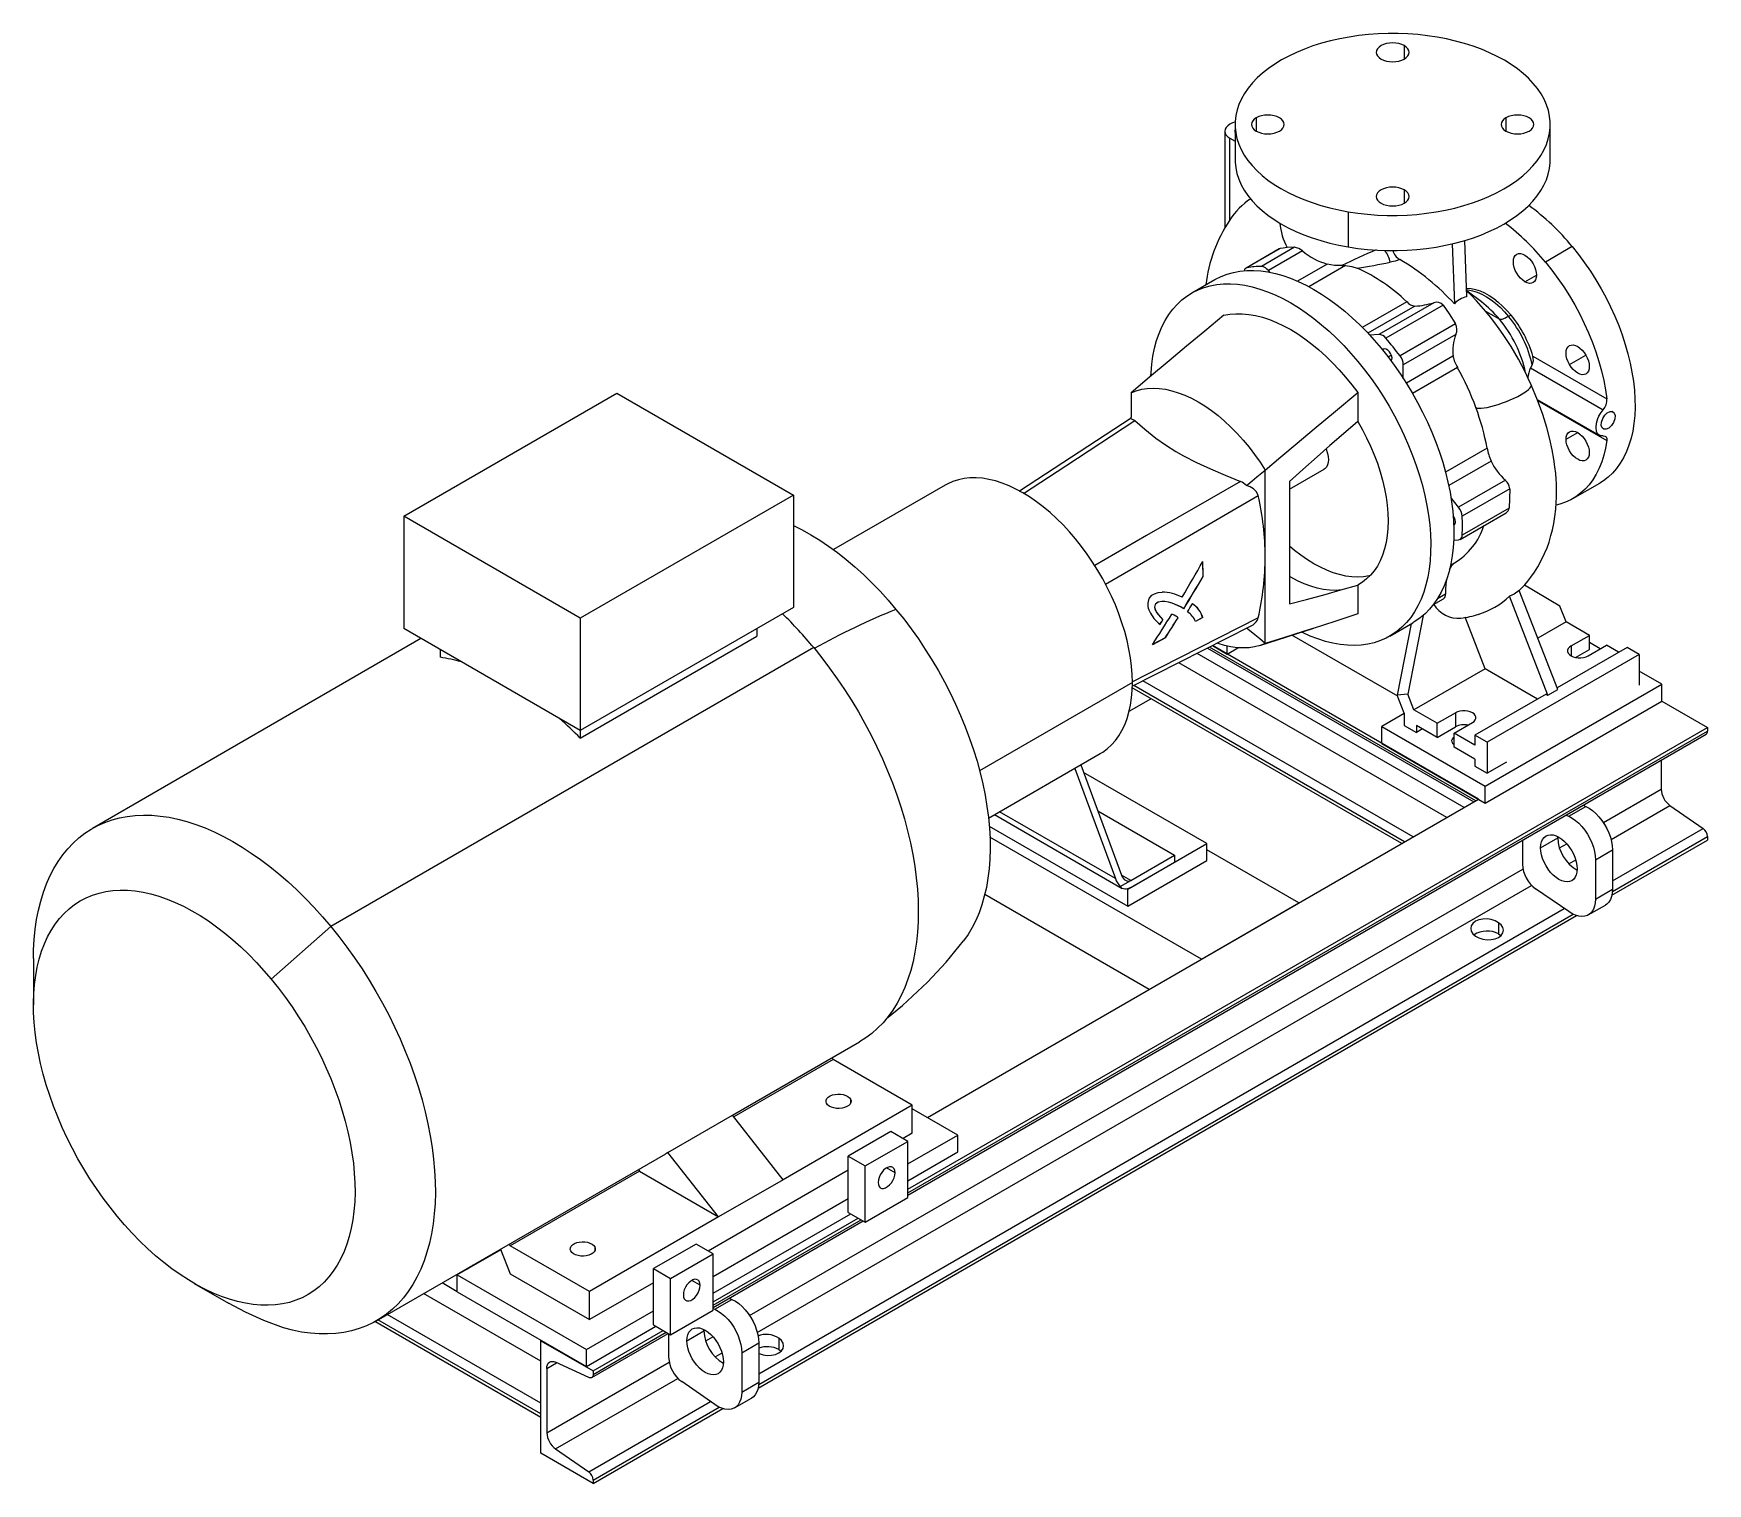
# Paper-space layout 'Isometric View' of a CAD drawing. Header units: millimetres. Extents: x -694 to 278, y -543 to 299.
import ezdxf

# ---------------------------------------------------------------- set-up
doc = ezdxf.new("R2010")
doc.units = ezdxf.units.MM

psp = doc.layouts.new('Isometric View')

# ---------------------------------------------------------------- linework, layer by layer
at = {"color": 7, "linetype": 'Continuous', "lineweight": 25}
for p, q in [((102.31, 291.72), (102.31, 283.97)), ((4.09, 245.99), (4.09, 225.58)), ((16.37, 249.87), (16.37, 242.11)), ((161.37, 249.87), (161.37, 242.11)), ((187.09, 225.58), (187.09, 245.99)), ((-1.88, 242.05), (-1.88, 185.85)), ((1.05, 237.97), (4.09, 236.21)), ((1.05, 190.52), (1.05, 237.97)), ((102.31, 208.01), (102.31, 200.26)), ((69.83, 195.3), (69.83, 174.89)), ((1.28, 190.84), (0.93, 190.31)), ((130.1, 176.66), (131.42, 141.81)), ((137.26, 178.55), (138.5, 145.89)), ((199.86, 175.07), (184.31, 166.09)), ((29.72, 173.74), (10.47, 162.63)), ((30.36, 173.97), (11.13, 162.87)), ((38.6, 174.69), (19.4, 163.61)), ((43.15, 172.54), (23.42, 161.15)), ((30.36, 173.97), (29.74, 173.7)), ((38.6, 174.69), (34.35, 174.48)), ((-7.65, 155.87), (-21.09, 148.11)), ((24.19, 160.19), (23.42, 161.15)), ((57.6, 164.94), (40.38, 155)), ((68.28, 164.08), (46.97, 151.77)), ((172.39, 154.62), (179.11, 158.5)), ((147.09, 143), (138.8, 149.18)), ((103.74, 143.11), (77.91, 128.2)), ((108.56, 140.49), (81.27, 124.73)), ((119.45, 142.5), (87.58, 124.11)), ((124.94, 141.17), (91.6, 121.92)), ((157.59, 132.89), (149.65, 137.37)), ((132.13, 130.27), (99.87, 111.64)), ((164.31, 135.36), (162.89, 134.54)), ((87.58, 124.11), (82.3, 123.63)), ((132.28, 124.06), (101.77, 106.45)), ((94.87, 111.99), (93.02, 110.92)), ((130.62, 111.43), (103.53, 95.8)), ((177.01, 111.47), (219.96, 86.68)), ((198.26, 106.61), (207.76, 112.09)), ((101.77, 98.55), (101.77, 106.45)), ((133.33, 104.8), (107.2, 89.72)), ((176.65, 106.39), (175.7, 104.63)), ((175.7, 104.63), (217.79, 80.33)), ((-478.58, 18.61), (-354.84, 90.05)), ((-354.84, 90.05), (-252.3, 30.86)), ((-56.22, 90.26), (-56.22, 76.16)), ((75.3, 90.31), (75.3, 73.5)), ((179.49, 86.38), (215.57, 65.55)), ((179.78, 85.65), (219.96, 62.45)), ((224.29, 78.44), (222.8, 79.3)), ((-56.25, 75.44), (-121.05, 33.18)), ((-56.22, 75.04), (-56.22, 76.16)), ((196.29, 63.23), (203.01, 67.11)), ((150.49, 58.1), (126.29, 44.13)), ((152.72, 50.6), (128.14, 36.41)), ((21.56, -4.96), (21.56, 45.36)), ((35.7, 34.25), (55.84, 45.88)), ((161.01, 39.44), (133.85, 23.76)), ((-252.3, 30.86), (-376.05, -40.58)), ((-252.3, 30.86), (-252.3, -34.46)), ((-164.15, 36.65), (-229.05, -0.81)), ((10.72, 36.39), (11.52, 37.06)), ((35.7, 38.73), (35.7, -32.32)), ((133.85, 23.76), (129.5, 29.19)), ((163.57, 34.53), (135.97, 18.59)), ((200.24, 28.78), (215.8, 37.76)), ((134.73, 5.11), (161.47, 20.55)), ((163.15, 23.26), (135.97, 7.57)), ((-478.58, 18.61), (-478.58, -46.71)), ((-376.05, -40.58), (-478.58, 18.61)), ((131.05, 4.59), (133.85, 4.84)), ((21.56, -55.28), (21.56, -4.96)), ((129.23, -9.9), (131.52, -8.58)), ((-14.35, -16.33), (-14.42, -16.29)), ((75.3, -21.37), (75.3, -38.18)), ((126.25, -26.68), (121.57, -29.38)), ((185.77, -85.33), (163.44, -27.76)), ((191.43, -82.06), (169.09, -24.49)), ((192.74, -33.7), (172.08, -21.43)), ((-252.3, -34.46), (-376.05, -105.9)), ((-42.25, -32.73), (-42.33, -32.69)), ((-27.42, -34.07), (-27.49, -34.03)), ((119.22, -32.76), (125.13, -29.35)), ((196.28, -42.81), (192.74, -33.7)), ((-376.05, -105.9), (-478.58, -46.71)), ((-376.05, -40.58), (-376.05, -105.9)), ((-273.52, -46.71), (-273.52, -51.07)), ((-55.56, -80.14), (13.07, -45.35)), ((-37.86, -41.67), (-37.93, -41.63)), ((-28.94, -40.41), (-29.01, -40.37)), ((-14.73, -40.27), (-18.93, -42.53)), ((-14.66, -40.31), (-18.86, -42.57)), ((-14.66, -40.31), (-14.73, -40.27)), ((10.89, -46.46), (11.52, -46.98)), ((18.49, -56.46), (49.92, -46.42)), ((93.9, -51.08), (107.34, -43.32)), ((106.29, -43.93), (98.23, -85.27)), ((113.24, -39.13), (104.35, -84.73)), ((149.25, -69.96), (137.64, -40.04)), ((196.28, -42.81), (179.88, -52.28)), ((209.79, -50.62), (196.28, -42.81)), ((-468.56, -52.49), (-659.36, -162.64)), ((-240.56, -57.73), (-520.93, -219.59)), ((-376.05, -110.26), (-273.52, -51.07)), ((-36.35, -51.98), (-43.9, -56.05)), ((-36.42, -51.94), (-43.82, -55.93)), ((-36.35, -51.98), (-36.42, -51.94)), ((-11.97, -58.04), (142.69, -147.32)), ((143.79, -146.69), (-10.8, -57.45)), ((145.45, -145.73), (-9.03, -56.56)), ((-9.03, -56.56), (-0.57, -61.44)), ((-0.57, -61.44), (-0.57, -56.79)), ((-0.57, -61.44), (5.75, -57.79)), ((98.5, -85.97), (37.08, -50.52)), ((231.71, -57.55), (191.03, -81.04)), ((199.18, -56.74), (209.79, -50.62)), ((199.18, -56.74), (199.18, -62.45)), ((209.08, -62.45), (219.69, -56.33)), ((209.79, -58.78), (209.79, -50.62)), ((216.16, -58.37), (209.79, -54.7)), ((226.76, -60.41), (219.69, -56.33)), ((238.78, -61.64), (231.71, -57.55)), ((-457.36, -58.96), (-457.36, -63.32)), ((127.08, -156.34), (-28.59, -66.47)), ((137.13, -150.53), (-17.89, -61.04)), ((238.78, -61.64), (150.39, -112.66)), ((201.78, -63.4), (209.79, -58.78)), ((238.78, -61.64), (238.78, -79.6)), ((107.58, -167.59), (-49.36, -77)), ((149.25, -69.96), (107.89, -93.84)), ((179.74, -87.56), (149.25, -69.96)), ((251.86, -78.98), (238.78, -71.43)), ((-55.52, -78.03), (-144.2, -129.23)), ((-57.39, -94.66), (-44.76, -87.37)), ((100.89, -171.45), (-55.57, -81.13)), ((102.55, -170.5), (-54.71, -79.71)), ((104.35, -84.73), (98.23, -85.27)), ((102.31, -95.8), (98.23, -85.27)), ((107.89, -93.84), (104.35, -84.73)), ((184.69, -84.7), (143.32, -108.58)), ((149.33, -138.18), (251.86, -78.98)), ((184.69, -84.7), (185.77, -85.33)), ((185.77, -85.33), (191.43, -82.06)), ((251.86, -88.78), (251.86, -78.98)), ((102.31, -95.93), (89.23, -103.48)), ((102.31, -95.8), (102.31, -102.87)), ((121.4, -101.64), (107.89, -93.84)), ((121.4, -101.64), (132.01, -95.52)), ((132.01, -95.52), (132.01, -103.68)), ((149.33, -147.98), (251.86, -88.78)), ((251.86, -88.78), (278.38, -104.09)), ((-376.05, -105.9), (-376.05, -110.26)), ((-185.83, -372.09), (278.38, -104.09)), ((-185.83, -374.12), (278.38, -106.12)), ((89.23, -113.28), (89.23, -103.48)), ((89.23, -103.48), (149.33, -138.18)), ((102.31, -102.87), (109.38, -106.95)), ((109.38, -102.87), (109.38, -106.95)), ((121.4, -109.81), (109.38, -102.87)), ((112.92, -104.91), (109.38, -106.95)), ((121.4, -109.81), (121.4, -101.64)), ((121.4, -109.81), (132.01, -103.68)), ((131.3, -107.36), (141.91, -101.23)), ((278.38, -104.09), (278.38, -106.12)), ((-185.83, -375.47), (277.55, -107.95)), ((89.23, -113.28), (149.33, -147.98)), ((131.3, -115.52), (131.3, -107.36)), ((143.32, -114.3), (131.3, -107.36)), ((143.32, -122.46), (131.3, -115.52)), ((143.32, -108.58), (143.32, -114.3)), ((150.39, -112.66), (143.32, -108.58)), ((150.39, -112.66), (150.39, -130.63)), ((-139.05, -156.69), (-74.16, -119.23)), ((-85.44, -125.75), (-61.88, -189.73)), ((143.32, -122.46), (143.32, -126.54)), ((161.59, -124.16), (150.39, -130.63)), ((251.51, -122.98), (251.51, -139.91)), ((-88.98, -127.79), (-65.42, -191.77)), ((-12.24, -171.45), (-83.83, -130.13)), ((143.32, -126.54), (150.39, -130.63)), ((-174.52, -330.46), (145.45, -145.73)), ((149.33, -147.98), (149.33, -138.18)), ((217.92, -159.3), (251.51, -139.91)), ((-135.55, -154.67), (-61.44, -197.45)), ((-65.42, -191.77), (-132.62, -152.98)), ((-75.62, -152.41), (-30.98, -178.18)), ((196.23, -154.9), (197.78, -155.61)), ((197.78, -155.61), (207.68, -149.9)), ((206.13, -149.18), (207.68, -149.9)), ((222.39, -169.1), (256.61, -149.35)), ((256.61, -149.35), (275.84, -162.67)), ((-138.6, -161.37), (-58.2, -207.79)), ((223.23, -193.04), (275.84, -162.67)), ((-15.42, -238.6), (-138.22, -167.72)), ((-58.2, -197.99), (-12.24, -171.45)), ((-12.24, -181.25), (-12.24, -171.45)), ((170.9, -169.52), (170.9, -183.49)), ((181.51, -173.9), (191.41, -168.19)), ((191.41, -168.19), (191.43, -167.41)), ((192.43, -174.02), (196.66, -171.58)), ((222.86, -201.47), (278.38, -169.41)), ((223.18, -199.26), (278.38, -167.39)), ((278.38, -167.39), (278.38, -169.41)), ((-58.2, -207.79), (-12.24, -181.25)), ((-56.44, -192.88), (-30.98, -178.18)), ((-56.44, -196.96), (-30.98, -182.26)), ((-30.98, -178.18), (-30.98, -182.26)), ((41.15, -205.95), (-12.24, -175.13)), ((197.91, -183.23), (201.9, -180.93)), ((213.33, -180.84), (223.23, -175.12)), ((213.33, -180.84), (213.33, -203.7)), ((223.23, -175.12), (223.23, -197.99)), ((-277.76, -445.47), (171.21, -186.27)), ((-62.56, -196.41), (-56.44, -192.88)), ((-56.44, -192.88), (-61.88, -189.73)), ((-273.29, -455.27), (176.29, -195.72)), ((-45.83, -256.16), (-141.24, -201.09)), ((-58.52, -197.8), (-58.2, -197.99)), ((-58.2, -207.79), (-58.2, -197.99)), ((197.78, -210.98), (178.54, -197.65)), ((213.33, -203.7), (223.23, -197.99)), ((-272.81, -487.64), (202.38, -213.29)), ((-272.49, -485.43), (200.31, -212.46)), ((-272.45, -479.21), (195.23, -209.21)), ((-15.42, -238.6), (41.15, -205.95)), ((209.19, -212.86), (219.09, -207.14)), ((-520.93, -219.59), (-555.45, -250.25)), ((157.11, -217.38), (157.12, -223.91)), ((-693.53, -238.18), (-693.53, -265.13)), ((-287.72, -329.14), (-214, -286.58)), ((-229.31, -296.77), (-286.99, -330.07)), ((-229.31, -296.77), (-229.74, -295.67)), ((-183.35, -323.31), (-229.31, -296.77)), ((-219.17, -319.88), (-219.17, -322.24)), ((-325.21, -350.76), (-287.73, -329.12)), ((-258.3, -366.58), (-287.73, -329.12)), ((-183.35, -323.31), (-258.3, -366.58)), ((-183.35, -339.64), (-183.35, -323.31)), ((-156.84, -340.66), (-183.35, -325.36)), ((-195.73, -338.62), (-220.48, -352.91)), ((-185.83, -344.33), (-195.73, -338.62)), ((-183.35, -339.64), (-188.66, -342.7)), ((-210.58, -358.62), (-185.83, -344.33)), ((-185.83, -357.4), (-156.84, -340.66)), ((-185.83, -376.99), (-185.83, -344.33)), ((-156.84, -350.46), (-156.84, -340.66)), ((-494.36, -448.44), (-326.43, -351.48)), ((-325.21, -350.76), (-326.43, -351.48)), ((-295.78, -388.21), (-325.21, -350.76)), ((-220.48, -352.91), (-210.58, -358.62)), ((-220.48, -385.57), (-220.48, -352.91)), ((-210.58, -391.28), (-210.58, -358.62)), ((-185.83, -367.2), (-156.84, -350.46)), ((-341.74, -361.68), (-416.7, -404.95)), ((-342.17, -360.57), (-341.74, -361.68)), ((-341.74, -361.68), (-295.78, -388.21)), ((-220.48, -361.07), (-301.8, -408.02)), ((-258.3, -366.58), (-295.78, -388.21)), ((-193.31, -362.53), (-198.21, -359.71)), ((-298.97, -422.72), (-220.48, -377.4)), ((-210.58, -391.28), (-185.83, -376.99)), ((-295.78, -388.21), (-370.73, -431.48)), ((-298.97, -432.51), (-219.06, -386.38)), ((-220.48, -385.57), (-210.58, -391.28)), ((-298.97, -437.41), (-214.82, -388.83)), ((-298.97, -439.44), (-213.07, -389.84)), ((-298.97, -440.79), (-211.9, -390.52)), ((-422.13, -407.28), (-447.46, -421.9)), ((-422.3, -406.83), (-416.7, -421.28)), ((-416.7, -404.95), (-417.13, -403.84)), ((-370.73, -431.48), (-416.7, -404.95)), ((-367.67, -405.61), (-367.67, -407.97)), ((-308.87, -403.93), (-333.62, -418.22)), ((-298.97, -409.65), (-308.87, -403.93)), ((-440.02, -417.61), (-440.49, -417.34)), ((-438.27, -416.6), (-438.74, -416.32)), ((-323.72, -423.94), (-298.97, -409.65)), ((-298.97, -442.31), (-298.97, -409.65)), ((-600.2, -426.79), (-580.4, -438.22)), ((-447.46, -431.59), (-456.32, -426.48)), ((-447.46, -421.9), (-372.51, -465.17)), ((-447.46, -431.7), (-447.46, -421.9)), ((-441.67, -418.01), (-441.19, -418.29)), ((-416.7, -421.28), (-370.73, -447.81)), ((-333.62, -426.39), (-370.73, -447.81)), ((-333.62, -418.22), (-323.72, -423.94)), ((-333.61, -450.88), (-333.62, -418.22)), ((-323.71, -456.6), (-323.72, -423.94)), ((-306.45, -427.85), (-311.34, -425.03)), ((-399.02, -471.94), (-467.05, -432.67)), ((-447.46, -431.7), (-372.5, -474.97)), ((-370.73, -447.81), (-370.73, -431.48)), ((-297.9, -441.78), (-288, -436.07)), ((-289.55, -435.35), (-288, -436.07)), ((-399.02, -496.36), (-488.2, -444.88)), ((-372.51, -465.17), (-333.61, -442.72)), ((-323.71, -456.6), (-298.97, -442.31)), ((-298.97, -441.29), (-297.9, -441.78)), ((-399.02, -504.57), (-495.33, -448.98)), ((-399.02, -502.55), (-493.56, -447.97)), ((-372.5, -474.97), (-332.2, -451.7)), ((-369.44, -481.48), (-325.03, -455.84)), ((-368.62, -477.62), (-327.96, -454.15)), ((-368.62, -479.65), (-326.2, -455.16)), ((-333.61, -450.88), (-323.71, -456.6)), ((-324.77, -455.99), (-324.77, -469.66)), ((-314.17, -460.07), (-304.27, -454.36)), ((-304.27, -454.36), (-304.25, -453.58)), ((-399.02, -460.07), (-398.67, -459.87)), ((-399.02, -525.39), (-399.02, -460.07)), ((-399.02, -460.07), (-368.62, -477.62)), ((-372.5, -474.97), (-372.51, -465.17)), ((-303.25, -460.19), (-299.02, -457.75)), ((-282.35, -467.01), (-272.45, -461.29)), ((-272.45, -461.29), (-272.45, -484.16)), ((-260.78, -458.65), (-260.78, -465.18)), ((-395.49, -476.11), (-389.8, -472.82)), ((-395.49, -476.11), (-395.48, -513.44)), ((-395.48, -513.44), (-324.47, -472.44)), ((-371.16, -481.43), (-390.39, -472.55)), ((-297.77, -469.4), (-293.78, -467.1)), ((-282.35, -467.01), (-282.35, -489.87)), ((-390.39, -522.88), (-319.39, -481.89)), ((-368.62, -477.62), (-368.62, -479.65)), ((-297.9, -497.15), (-317.13, -483.82)), ((-282.35, -489.87), (-272.45, -484.16)), ((-371.16, -536.2), (-300.45, -495.38)), ((-286.49, -499.03), (-276.59, -493.31)), ((-368.61, -540.92), (-295.37, -498.63)), ((-368.61, -542.95), (-293.29, -499.46)), ((-390.39, -522.88), (-371.16, -536.2)), ((-368.61, -542.95), (-399.02, -525.39)), ((-368.61, -540.92), (-368.61, -542.95))]:
    psp.add_line(p, q, dxfattribs=at)
at = {"color": 7, "linetype": 'Continuous', "lineweight": 25, "flags": 128}
for points in [[(121.35, 296.68), (115.79, 297.51), (110.15, 298.14), (104.45, 298.56), (98.71, 298.78), (92.96, 298.79), (87.22, 298.59), (81.52, 298.18), (75.87, 297.57), (70.3, 296.75), (64.83, 295.74), (59.48, 294.52), (54.27, 293.12), (49.22, 291.53), (44.36, 289.76), (39.7, 287.81), (35.26, 285.7), (31.06, 283.44), (27.12, 281.03), (23.44, 278.48), (20.05, 275.8), (16.96, 273), (14.18, 270.1), (11.71, 267.1), (9.58, 264.01), (7.79, 260.86), (6.35, 257.65), (5.26, 254.39), (4.52, 251.1), (4.15, 247.79), (4.13, 244.47), (4.48, 241.16), (5.18, 237.87), (6.24, 234.6), (7.66, 231.39), (9.42, 228.23), (11.52, 225.14), (13.96, 222.13), (16.71, 219.22), (19.78, 216.42), (23.14, 213.73), (26.8, 211.16), (30.72, 208.74), (34.9, 206.46), (39.32, 204.34), (43.96, 202.38), (48.81, 200.6), (53.84, 198.99), (59.03, 197.57), (64.37, 196.34), (69.83, 195.3)], [(69.83, 195.3), (75.4, 194.47), (81.04, 193.84), (86.74, 193.42), (92.48, 193.2), (98.22, 193.19), (103.96, 193.39), (109.67, 193.8), (115.32, 194.41), (120.89, 195.23), (126.36, 196.24), (131.71, 197.46), (136.92, 198.86), (141.96, 200.45), (146.82, 202.22), (151.48, 204.17), (155.92, 206.28), (160.12, 208.54), (164.07, 210.95), (167.74, 213.5), (171.13, 216.18), (174.23, 218.98), (177.01, 221.88), (179.47, 224.88), (181.6, 227.97), (183.39, 231.12), (184.84, 234.33), (185.93, 237.59), (186.66, 240.88), (187.04, 244.19), (187.05, 247.51), (186.71, 250.82), (186, 254.11), (184.94, 257.38), (183.53, 260.59), (181.77, 263.75), (179.66, 266.84), (177.23, 269.85), (174.47, 272.76), (171.41, 275.56), (168.04, 278.25), (164.39, 280.82), (160.46, 283.24), (156.28, 285.52), (151.87, 287.64), (147.22, 289.6), (142.38, 291.38), (137.35, 292.99), (132.15, 294.41), (126.82, 295.64), (121.35, 296.68)], [(102.31, 291.72), (100.87, 292.4), (99.23, 292.91), (97.45, 293.22), (95.59, 293.33), (93.74, 293.22), (91.96, 292.91), (90.31, 292.4), (88.87, 291.72), (87.69, 290.89), (86.82, 289.94), (86.27, 288.91), (86.09, 287.84), (86.27, 286.77), (86.82, 285.74), (87.69, 284.8), (88.87, 283.97)], [(88.87, 283.97), (90.31, 283.28), (91.96, 282.78), (93.74, 282.46), (95.59, 282.36), (97.45, 282.46), (99.23, 282.78), (100.87, 283.28), (102.31, 283.97), (103.49, 284.8), (104.37, 285.74), (104.91, 286.77), (105.09, 287.84), (104.91, 288.91), (104.37, 289.94), (103.49, 290.89), (102.31, 291.72)], [(4.12, 247.34), (2.57, 246.85), (1.05, 246.13), (-0.19, 245.26), (-1.12, 244.26), (-1.68, 243.17), (-1.88, 242.05), (-1.68, 240.92), (-1.12, 239.84), (-0.19, 238.84), (1.05, 237.97)], [(16.37, 249.87), (15.19, 249.04), (14.32, 248.09), (13.77, 247.06), (13.59, 245.99), (13.77, 244.92), (14.32, 243.89), (15.19, 242.94), (16.37, 242.11), (17.81, 241.43), (19.46, 240.92), (21.24, 240.61), (23.09, 240.51), (24.95, 240.61), (26.73, 240.92), (28.37, 241.43), (29.81, 242.11)], [(29.81, 242.11), (30.99, 242.94), (31.87, 243.89), (32.41, 244.92), (32.59, 245.99), (32.41, 247.06), (31.87, 248.09), (30.99, 249.04), (29.81, 249.87), (28.37, 250.55), (26.73, 251.06), (24.95, 251.37), (23.09, 251.47), (21.24, 251.37), (19.46, 251.06), (17.81, 250.55), (16.37, 249.87)], [(161.37, 249.87), (160.19, 249.04), (159.32, 248.09), (158.77, 247.06), (158.59, 245.99), (158.77, 244.92), (159.32, 243.89), (160.19, 242.94), (161.37, 242.11), (162.81, 241.43), (164.46, 240.92), (166.24, 240.61), (168.09, 240.51), (169.95, 240.61), (171.73, 240.92), (173.37, 241.43), (174.81, 242.11)], [(174.81, 242.11), (175.99, 242.94), (176.87, 243.89), (177.41, 244.92), (177.59, 245.99), (177.41, 247.06), (176.87, 248.09), (175.99, 249.04), (174.81, 249.87), (173.37, 250.55), (171.73, 251.06), (169.95, 251.37), (168.09, 251.47), (166.24, 251.37), (164.46, 251.06), (162.81, 250.55), (161.37, 249.87)], [(4.09, 225.58), (4.13, 224.06), (4.48, 220.75), (5.18, 217.45), (6.24, 214.19), (7.66, 210.97), (9.42, 207.82), (11.52, 204.73), (13.96, 201.72), (16.71, 198.81), (19.78, 196), (23.14, 193.31), (26.8, 190.75), (30.72, 188.33), (34.9, 186.05), (39.32, 183.93), (43.96, 181.97), (48.81, 180.18), (53.84, 178.58), (59.03, 177.15), (64.37, 175.93), (69.83, 174.89)], [(69.83, 174.89), (75.4, 174.06), (81.04, 173.43), (86.74, 173), (92.48, 172.79), (98.22, 172.78), (103.96, 172.98), (109.67, 173.38), (115.32, 174), (120.89, 174.81), (126.36, 175.83), (131.71, 177.04), (136.92, 178.45), (141.96, 180.04), (146.82, 181.81), (151.48, 183.75), (155.92, 185.86), (160.12, 188.13), (164.07, 190.54), (167.74, 193.09), (171.13, 195.77), (174.23, 198.57), (177.01, 201.47), (179.47, 204.47), (181.6, 207.55), (183.39, 210.7), (184.84, 213.92), (185.93, 217.17), (186.66, 220.47), (187.04, 223.78), (187.09, 225.58)], [(102.31, 208.01), (100.87, 208.7), (99.23, 209.2), (97.45, 209.52), (95.59, 209.62), (93.74, 209.52), (91.96, 209.2), (90.31, 208.7), (88.87, 208.01), (87.69, 207.18), (86.82, 206.24), (86.27, 205.21), (86.09, 204.14), (86.27, 203.07), (86.82, 202.04), (87.69, 201.09), (88.87, 200.26)], [(88.87, 200.26), (90.31, 199.58), (91.96, 199.07), (93.74, 198.76), (95.59, 198.65), (97.45, 198.76), (99.23, 199.07), (100.87, 199.58), (102.31, 200.26), (103.49, 201.09), (104.37, 202.04), (104.91, 203.07), (105.09, 204.14), (104.91, 205.21), (104.37, 206.24), (103.49, 207.18), (102.31, 208.01)], [(199.86, 175.07), (203.51, 170.49), (207.02, 165.75), (210.39, 160.85), (213.59, 155.81), (216.62, 150.65), (219.47, 145.4), (222.12, 140.06), (224.57, 134.67), (226.81, 129.24), (228.82, 123.78), (230.61, 118.32), (232.16, 112.88), (233.48, 107.48), (234.54, 102.14), (235.36, 96.88), (235.93, 91.71), (236.24, 86.66), (236.3, 81.75), (236.1, 76.98), (235.65, 72.39), (234.94, 67.98), (233.98, 63.78), (232.78, 59.79), (231.33, 56.04), (229.65, 52.53), (227.74, 49.28), (225.6, 46.3), (223.24, 43.61), (220.68, 41.2), (217.92, 39.1), (215.8, 37.76)], [(34.35, 174.48), (32.1, 174.24), (30.36, 173.97)], [(99.78, 167.54), (96.96, 166.7), (94.08, 165.98)], [(172.39, 154.62), (171.08, 155.52), (169.82, 156.69), (168.66, 158.08), (167.64, 159.63), (166.81, 161.29), (166.19, 162.99), (165.81, 164.67), (165.68, 166.25), (165.81, 167.69), (166.19, 168.93), (166.81, 169.91), (167.64, 170.6), (168.66, 170.98), (169.82, 171.03), (171.08, 170.74), (172.39, 170.13)], [(172.39, 170.13), (173.71, 169.23), (174.97, 168.06), (176.13, 166.67), (177.14, 165.12), (177.98, 163.46), (178.6, 161.76), (178.98, 160.09), (179.11, 158.5), (178.98, 157.06), (178.6, 155.82), (177.98, 154.84), (177.14, 154.15), (176.13, 153.77), (174.97, 153.72), (173.71, 154.01), (172.39, 154.62)], [(184.31, 166.09), (188.01, 161.44), (191.58, 156.62), (194.99, 151.63), (198.23, 146.51), (201.29, 141.27), (204.17, 135.92), (206.84, 130.5), (209.31, 125.01), (211.55, 119.49), (213.56, 113.94), (215.34, 108.4), (216.87, 102.89), (218.16, 97.41), (219.19, 92), (219.96, 86.68)], [(-7.65, 155.87), (-7.26, 156.09), (-3.95, 157.74), (-0.48, 159.08), (3.15, 160.1), (6.92, 160.81), (10.83, 161.18), (14.85, 161.23), (18.99, 160.96), (23.21, 160.37), (27.53, 159.45), (31.91, 158.22), (36.34, 156.66), (40.82, 154.8), (45.32, 152.64), (49.84, 150.17)], [(66.16, 164.09), (61.76, 164.18), (57.6, 164.94)], [(66.16, 164.09), (67.22, 164.11), (68.28, 164.08)], [(68.28, 164.08), (71.9, 163.61), (75.05, 162.6)], [(-44.81, 100.02), (-44.71, 101.87), (-44.27, 106.81), (-43.59, 111.57), (-42.65, 116.14), (-41.47, 120.5), (-40.05, 124.63), (-38.39, 128.53), (-36.5, 132.19), (-34.39, 135.58), (-32.06, 138.71), (-29.51, 141.55), (-26.76, 144.11), (-23.82, 146.38), (-20.69, 148.34), (-17.39, 149.99), (-13.91, 151.33), (-10.29, 152.35), (-6.51, 153.05), (-2.61, 153.43), (1.42, 153.48), (5.55, 153.21), (9.78, 152.61), (14.09, 151.7), (18.47, 150.46), (22.91, 148.91), (27.38, 147.05), (31.89, 144.88), (36.41, 142.42)], [(49.84, 150.17), (54.36, 147.42), (58.87, 144.38), (63.34, 141.08), (67.78, 137.51), (72.16, 133.68), (76.47, 129.62), (80.7, 125.34), (84.83, 120.84), (88.86, 116.13), (92.76, 111.25), (96.54, 106.19), (100.16, 100.98), (103.64, 95.64), (106.94, 90.17), (110.07, 84.59), (113.01, 78.93), (115.76, 73.2), (118.31, 67.42), (120.64, 61.6), (122.75, 55.76), (124.64, 49.93), (126.3, 44.11), (127.72, 38.34), (128.9, 32.62), (129.84, 26.97), (130.52, 21.41), (130.96, 15.96), (131.15, 10.64), (131.09, 5.45), (130.78, 0.43), (130.21, -4.43), (129.4, -9.09), (128.34, -13.56), (127.04, -17.81), (125.5, -21.83), (123.73, -25.61), (121.72, -29.13), (119.5, -32.39), (117.06, -35.38), (114.41, -38.08), (111.57, -40.49), (108.53, -42.61), (107.34, -43.32)], [(138.3, 151.04), (138.71, 151.03), (141.17, 150.78), (143.71, 150.22), (146.31, 149.34), (148.95, 148.16), (151.6, 146.67), (154.25, 144.91), (156.87, 142.87), (159.43, 140.59), (161.92, 138.08), (164.31, 135.36)], [(138.33, 150.15), (139.45, 150.01), (142.02, 149.48), (144.65, 148.62), (147.32, 147.45), (150.01, 145.97), (152.7, 144.19), (155.35, 142.15), (157.95, 139.84), (160.47, 137.3), (162.89, 134.54)], [(-2.48, 135.21), (0.98, 135.83), (4.58, 136.13), (8.29, 136.09), (12.11, 135.74), (16.02, 135.05), (20.01, 134.05), (24.05, 132.73), (28.15, 131.09), (32.27, 129.15), (36.41, 126.9), (40.55, 124.37), (44.67, 121.55), (48.76, 118.46), (52.81, 115.11), (56.79, 111.52), (60.7, 107.68), (64.52, 103.63), (68.24, 99.38), (71.83, 94.93), (75.3, 90.31)], [(36.41, 142.42), (40.93, 139.66), (45.43, 136.63), (49.91, 133.32), (54.34, 129.75), (58.73, 125.93), (63.04, 121.87), (67.27, 117.58), (71.4, 113.08), (75.42, 108.38), (79.33, 103.49), (83.1, 98.44), (86.73, 93.23), (90.2, 87.88), (93.51, 82.41), (96.64, 76.84), (99.58, 71.18), (102.33, 65.44), (104.87, 59.66), (107.2, 53.84), (109.32, 48.01), (111.21, 42.17), (112.86, 36.36), (114.28, 30.58), (115.46, 24.86), (116.4, 19.21), (117.09, 13.66), (117.53, 8.21), (117.72, 2.88), (117.65, -2.3), (117.34, -7.33), (116.78, -12.18), (115.96, -16.85), (114.91, -21.31), (113.6, -25.56), (112.06, -29.58), (110.29, -33.36), (108.29, -36.89), (106.06, -40.15), (103.63, -43.13), (100.98, -45.84), (98.13, -48.25), (95.09, -50.36), (91.88, -52.17), (88.48, -53.67), (84.93, -54.85), (81.23, -55.71), (77.39, -56.25), (73.43, -56.46), (69.34, -56.35), (65.16, -55.92), (60.89, -55.16), (56.54, -54.09), (52.13, -52.69), (47.68, -50.99), (43.18, -48.97), (42.68, -48.73)], [(124.94, 141.17), (128.45, 135.98), (132.13, 130.27)], [(-2.48, 135.21), (-13.53, 126.07), (-24.09, 117.29), (-34.18, 108.86), (-45.5, 99.34), (-56.22, 90.26)], [(162.89, 134.54), (161.96, 134.03), (161.09, 133.59), (160.29, 133.25), (159.57, 132.99), (158.93, 132.82), (158.38, 132.75), (157.94, 132.77), (157.59, 132.89)], [(198.26, 106.61), (197.42, 108.26), (196.8, 109.96), (196.42, 111.64), (196.29, 113.23), (196.42, 114.67), (196.8, 115.9), (197.42, 116.88), (198.26, 117.58), (199.28, 117.95), (200.44, 118), (201.7, 117.71), (203.01, 117.11), (204.32, 116.2), (205.58, 115.03), (206.74, 113.64), (207.76, 112.09)], [(93.69, 114.03), (92.82, 114.9), (91.89, 115.46), (91, 115.68), (90.24, 115.51), (89.73, 115.08)], [(94.78, 108.59), (94.87, 108.71), (95.18, 109.54), (95.21, 110.6), (94.95, 111.77), (94.42, 112.96), (93.69, 114.03)], [(207.76, 112.09), (208.59, 110.43), (209.22, 108.74), (209.6, 107.06), (209.73, 105.47), (209.6, 104.03), (209.22, 102.8), (208.59, 101.82), (207.76, 101.12), (206.74, 100.75), (205.58, 100.7), (204.32, 100.98), (203.01, 101.59), (201.7, 102.5), (200.44, 103.67), (199.28, 105.05), (198.26, 106.61)], [(-56.22, 90.26), (-53.25, 91.41), (-50.13, 92.23), (-46.86, 92.73), (-43.45, 92.9), (-39.94, 92.73), (-36.33, 92.24), (-32.63, 91.41), (-28.86, 90.27), (-25.05, 88.8), (-21.2, 87.02), (-17.33, 84.94), (-13.47, 82.56), (-9.62, 79.89), (-5.8, 76.95), (-2.04, 73.75), (1.66, 70.31), (5.27, 66.63), (8.79, 62.74), (12.19, 58.64), (15.46, 54.37), (18.59, 49.94), (21.56, 45.36)], [(21.56, 45.36), (30.62, 53.04), (40.1, 61.02), (50.03, 69.34), (62.33, 79.57), (75.3, 90.31)], [(143.94, 81.61), (144.68, 81.35), (145.73, 81.23), (147.07, 81.26), (148.67, 81.44), (150.49, 81.76), (152.51, 82.21), (154.67, 82.79), (156.94, 83.49), (159.27, 84.29), (161.6, 85.17), (163.9, 86.12), (166.12, 87.12), (168.2, 88.14), (170.11, 89.17), (171.81, 90.19), (173.27, 91.16), (174.44, 92.09), (175.32, 92.93), (175.88, 93.69), (176.11, 94.33), (176.02, 94.76)], [(169.02, -24.55), (169.2, -24.38), (170.71, -22.89), (172.3, -21.19), (174.04, -19.17), (175.88, -16.84), (177.98, -13.87), (179.87, -10.87), (181.9, -7.19), (183.82, -3.16), (185.22, 0.28), (186.39, 3.58), (187.52, 7.29), (188.36, 10.59), (189.14, 14.3), (189.81, 18.44), (190.31, 22.72), (190.59, 26.46), (190.72, 29.53), (190.77, 32.04), (190.75, 34.61), (190.66, 37.4), (190.51, 40.16), (190.25, 43.3), (189.83, 47.16), (189.17, 51.76), (188.21, 57.11), (186.86, 63.2), (185.05, 70.03), (182.69, 77.59), (179.71, 85.85), (176.04, 94.77)], [(217.79, 65.19), (216.08, 65.32), (216.06, 65.33), (215.87, 65.4), (214.78, 66.22), (213.96, 67.84), (213.68, 70.03), (213.96, 72.61), (214.78, 75.36), (215.37, 76.71), (215.87, 77.64), (216.01, 77.89), (216.06, 77.97), (216.08, 78.01), (217.79, 80.33)], [(217.16, 69.81), (216.71, 71.27), (216.84, 73.19), (217.54, 75.25), (218.71, 77.16), (220.2, 78.59), (221.79, 79.34), (223.23, 79.28), (224.29, 78.44)], [(224.29, 78.44), (224.79, 76.95), (224.64, 75.04), (223.87, 73.02), (222.61, 71.17), (221.07, 69.76), (219.5, 69.01), (218.13, 69.02), (217.16, 69.81)], [(-118.8, 31.85), (-94.22, 47.9), (-54.06, 74.13)], [(-56.22, 75.03), (-54.6, 74.55), (-54.06, 74.13)], [(-54.06, 74.13), (-48.34, 69.05), (-41.88, 63.9), (-36.33, 59.96), (-30.22, 56.11), (-25.79, 53.59), (-18.28, 49.73), (-10.22, 46), (-1.65, 42.34), (7.22, 38.76)], [(75.3, 73.5), (67.02, 66.37), (59.17, 59.56), (51.72, 53.03), (43.45, 45.69), (35.7, 38.73)], [(75.3, 73.5), (77.99, 68.8), (80.49, 64), (82.79, 59.14), (84.87, 54.22), (86.74, 49.28), (88.37, 44.34), (89.76, 39.41), (90.91, 34.53), (91.81, 29.71), (92.46, 24.98), (92.85, 20.35), (92.98, 15.86), (92.85, 11.51), (92.46, 7.34), (91.81, 3.35), (90.91, -0.43), (89.76, -3.99), (88.37, -7.3), (86.74, -10.36), (84.87, -13.15), (82.79, -15.66), (80.49, -17.87), (77.99, -19.78), (75.3, -21.37)], [(219.96, 62.45), (219.21, 58.12), (218.21, 53.98), (216.96, 50.07), (215.48, 46.38), (213.77, 42.95), (211.83, 39.77), (209.66, 36.85), (207.29, 34.22), (204.71, 31.88), (201.94, 29.83), (198.99, 28.09), (195.86, 26.66), (192.57, 25.55), (190.53, 25.04)], [(196.29, 63.23), (196.42, 64.67), (196.8, 65.9), (197.42, 66.89), (198.26, 67.58), (199.28, 67.96), (200.44, 68), (201.7, 67.72), (203.01, 67.11), (204.32, 66.2), (205.58, 65.04), (206.74, 63.65), (207.76, 62.1), (208.59, 60.44), (209.22, 58.74), (209.6, 57.06), (209.73, 55.48)], [(209.73, 55.48), (209.6, 54.04), (209.22, 52.8), (208.59, 51.82), (207.76, 51.13), (206.74, 50.75), (205.58, 50.7), (204.32, 50.99), (203.01, 51.6), (201.7, 52.5), (200.44, 53.67), (199.28, 55.06), (198.26, 56.61), (197.42, 58.27), (196.8, 59.97), (196.42, 61.64), (196.29, 63.23)], [(217.79, 65.19), (218.81, 65.11), (219.56, 64.59), (219.95, 63.67), (219.96, 62.45)], [(56.93, 57.57), (57.19, 56.93), (57.82, 55.02), (58.2, 53.15), (58.33, 51.37), (58.2, 49.75), (57.82, 48.32), (57.19, 47.13), (56.34, 46.22), (55.84, 45.88)], [(-55.52, -78.03), (-55.64, -73.34), (-56.02, -68.53), (-56.64, -63.61), (-57.52, -58.6), (-58.63, -53.52), (-59.99, -48.4), (-61.57, -43.24), (-63.39, -38.08), (-65.42, -32.93), (-67.67, -27.82), (-70.12, -22.76), (-72.77, -17.77), (-75.59, -12.87), (-78.59, -8.09), (-81.75, -3.43), (-85.06, 1.07), (-88.5, 5.41), (-92.06, 9.56), (-95.73, 13.51), (-99.49, 17.25), (-103.33, 20.75), (-107.23, 24.01), (-111.18, 27.01), (-115.16, 29.75), (-119.16, 32.2), (-123.15, 34.36), (-127.13, 36.22), (-131.08, 37.78), (-134.98, 39.03), (-138.82, 39.95), (-142.58, 40.56), (-146.25, 40.85), (-149.81, 40.81), (-153.26, 40.44), (-156.56, 39.76), (-159.72, 38.75), (-162.72, 37.43), (-164.15, 36.65)], [(11.52, 37.06), (14, 39.12), (16.73, 41.37), (21.56, 45.36)], [(7.22, 38.76), (-47.3, 7.34), (-77.41, -10.01)], [(-71.22, -20.79), (-27.08, 4.74), (17.58, 30.57)], [(10.71, 36.39), (8.23, 38.28), (7.22, 38.76)], [(17.58, 30.57), (16.56, 32.68), (14.77, 34.4), (12.88, 35.53), (10.71, 36.39)], [(163.57, 34.53), (163.5, 28.9), (163.15, 23.26)], [(-252.3, 13.24), (-247.3, 10.72), (-242.15, 7.84), (-237, 4.67), (-231.86, 1.21), (-226.75, -2.52), (-221.68, -6.52), (-216.67, -10.77), (-211.71, -15.27), (-206.83, -20.01), (-202.04, -24.97), (-197.35, -30.14), (-192.77, -35.51)], [(82.55, -15.91), (81.86, -16.07), (78.67, -16.58), (75.36, -16.76), (71.93, -16.62), (68.4, -16.15), (64.79, -15.36), (61.11, -14.25), (57.38, -12.82), (53.62, -11.09), (49.84, -9.05), (46.06, -6.73), (42.3, -4.12), (38.57, -1.24), (35.7, 1.19)], [(66.21, -24.21), (66.04, -24.24), (62.65, -24.5), (59.14, -24.42), (55.52, -24), (51.8, -23.23), (48.02, -22.12), (44.18, -20.68), (40.3, -18.9), (36.41, -16.81), (35.7, -16.39)], [(-45.82, -29.14), (-45.07, -28.2), (-44.26, -27.36), (-42.69, -26.41), (-40.48, -25.81), (-38.3, -25.55)], [(35.7, -32.32), (45.65, -29.75), (56.47, -26.81), (65.59, -24.22), (75.3, -21.37)], [(169.09, -24.49), (166.07, -26.69), (163.44, -27.76)], [(-192.77, -35.51), (-188.31, -41.06), (-183.98, -46.79), (-179.79, -52.68), (-175.76, -58.71), (-171.88, -64.88), (-168.18, -71.16), (-164.66, -77.53), (-161.33, -84), (-158.2, -90.53), (-155.27, -97.12), (-152.55, -103.75), (-150.05, -110.39), (-147.78, -117.05), (-145.73, -123.69), (-143.92, -130.31), (-142.35, -136.88), (-141.02, -143.4), (-139.94, -149.85), (-139.1, -156.2), (-138.52, -162.45), (-138.18, -168.58), (-138.1, -174.58), (-138.28, -180.43), (-138.7, -186.11), (-139.38, -191.62), (-140.31, -196.94), (-141.48, -202.06), (-142.9, -206.96), (-144.56, -211.63), (-146.46, -216.07), (-148.59, -220.26), (-150.95, -224.19), (-153.53, -227.85), (-153.63, -227.97)], [(-42.33, -32.69), (-42.58, -33.39), (-42.66, -34.21), (-42.43, -35.44), (-41.55, -37.19), (-40.44, -38.72), (-37.93, -41.63)], [(-42.25, -32.73), (-42.5, -33.43), (-42.59, -34.25), (-42.35, -35.48), (-41.48, -37.24), (-40.36, -38.76), (-37.86, -41.67)], [(-27.49, -34.03), (-32.47, -31.9), (-34.53, -31.31), (-36.72, -30.94), (-38.52, -30.89), (-40.59, -31.35), (-41.47, -31.84), (-42.14, -32.46), (-42.33, -32.69)], [(-27.42, -34.07), (-32.4, -31.94), (-34.46, -31.35), (-36.64, -30.98), (-38.45, -30.93), (-40.52, -31.39), (-41.39, -31.88), (-42.07, -32.5), (-42.25, -32.73)], [(-25.66, -35.14), (-26.64, -34.54), (-27.42, -34.07)], [(75.3, -38.18), (64.25, -41.8), (53.69, -45.21), (43.6, -48.43), (32.28, -51.98), (21.56, -55.28)], [(17.58, -40.49), (-39.26, -69.27), (-55.54, -77.51)], [(21.56, -55.28), (18.4, -52.67), (15.53, -50.3), (11.52, -46.98)], [(-240.56, -57.73), (-235.87, -63.57), (-231.3, -69.58), (-226.88, -75.75), (-222.61, -82.06), (-218.5, -88.51), (-214.55, -95.07), (-210.78, -101.75), (-207.2, -108.51), (-203.81, -115.35), (-200.62, -122.25), (-197.64, -129.19), (-194.87, -136.17), (-192.32, -143.16), (-189.99, -150.15), (-187.89, -157.13), (-186.03, -164.08), (-184.4, -170.99), (-183.02, -177.84), (-181.88, -184.61), (-180.99, -191.3), (-180.35, -197.88), (-179.96, -204.35), (-179.82, -210.68), (-179.93, -216.87), (-180.29, -222.91), (-180.91, -228.77), (-181.77, -234.45), (-182.88, -239.93), (-184.24, -245.21), (-185.83, -250.26), (-187.67, -255.09), (-189.74, -259.68), (-192.04, -264.01), (-194.57, -268.09), (-197.31, -271.9), (-200.27, -275.43), (-203.44, -278.68), (-206.81, -281.63), (-210.37, -284.29), (-214, -286.58)], [(21.56, -55.28), (18.59, -56.43), (15.46, -57.25), (12.19, -57.75), (8.79, -57.91), (5.27, -57.75), (1.66, -57.25), (-2.04, -56.43), (-5.8, -55.28), (-6.15, -55.16)], [(199.18, -56.74), (198.21, -57.45), (197.53, -58.26), (197.18, -59.14), (197.18, -60.05), (197.53, -60.93), (198.21, -61.75), (199.18, -62.45), (200.41, -63.02), (201.82, -63.41), (203.35, -63.61), (204.92, -63.61), (206.45, -63.41), (207.86, -63.02), (209.08, -62.45)], [(-74.16, -119.23), (-72.77, -118.38), (-70.12, -116.44), (-67.67, -114.21), (-65.42, -111.69), (-63.39, -108.89), (-61.57, -105.82), (-59.99, -102.5), (-58.63, -98.94), (-57.52, -95.15), (-56.64, -91.15), (-56.02, -86.95), (-55.64, -82.57), (-55.52, -78.03)], [(141.91, -101.23), (142.89, -100.53), (143.57, -99.71), (143.91, -98.83), (143.91, -97.92), (143.57, -97.04), (142.89, -96.23), (141.91, -95.52), (140.68, -94.95), (139.27, -94.56), (137.74, -94.36), (136.17, -94.36), (134.65, -94.56), (133.23, -94.95), (132.01, -95.52)], [(131.3, -109.77), (130.79, -110.1), (130.1, -110.83), (129.8, -111.64), (129.9, -112.47), (130.4, -113.25), (131.26, -113.91)], [(-693.53, -238.18), (-693.45, -233.12), (-693.12, -227.1), (-692.54, -221.24), (-691.72, -215.57), (-690.65, -210.08), (-689.34, -204.8), (-687.79, -199.74), (-686, -194.9), (-683.98, -190.3), (-681.73, -185.94), (-679.25, -181.84), (-676.56, -178), (-673.65, -174.44), (-670.54, -171.15), (-667.23, -168.15), (-663.73, -165.45), (-660.04, -163.04), (-656.17, -160.94), (-652.13, -159.15), (-647.94, -157.66), (-643.59, -156.5), (-639.09, -155.65), (-634.47, -155.12), (-629.72, -154.92), (-624.86, -155.03), (-619.9, -155.47), (-614.85, -156.22), (-609.71, -157.3), (-604.51, -158.69), (-599.24, -160.39), (-593.93, -162.41), (-588.58, -164.73), (-583.21, -167.35), (-577.82, -170.26), (-572.43, -173.47), (-567.05, -176.95), (-561.69, -180.71), (-556.37, -184.74), (-551.08, -189.02), (-545.86, -193.55), (-540.69, -198.33), (-535.61, -203.33), (-530.61, -208.55), (-525.72, -213.97), (-520.93, -219.59)], [(207.68, -149.9), (209.64, -150.96), (211.6, -152.34), (213.51, -154), (215.33, -155.91), (217.03, -158.03), (218.57, -160.33), (219.94, -162.75), (221.09, -165.26), (222.01, -167.8), (222.68, -170.32), (223.09, -172.78), (223.23, -175.12)], [(197.78, -155.61), (199.74, -156.68), (201.7, -158.06), (203.61, -159.71), (205.43, -161.62), (207.13, -163.75), (208.68, -166.04), (210.04, -168.47), (211.19, -170.97), (212.11, -173.51), (212.78, -176.04), (213.19, -178.49), (213.33, -180.84)], [(181.51, -173.9), (181.64, -172.06), (182.03, -170.42), (182.66, -169.01), (183.53, -167.87), (184.62, -167.03), (185.88, -166.52), (187.3, -166.33), (188.84, -166.48), (190.46, -166.97), (192.12, -167.78), (193.77, -168.88), (195.39, -170.27), (196.93, -171.89), (198.35, -173.71), (199.62, -175.69), (200.7, -177.78), (201.57, -179.92), (202.2, -182.06), (202.59, -184.16), (202.72, -186.15)], [(202.72, -186.15), (202.59, -187.99), (202.2, -189.63), (201.57, -191.04), (200.7, -192.18), (199.62, -193.01), (198.35, -193.53), (196.93, -193.72), (195.39, -193.56), (193.78, -193.08), (192.12, -192.27), (190.46, -191.16), (188.84, -189.78), (187.3, -188.16), (185.88, -186.33), (184.62, -184.36), (183.53, -182.27), (182.67, -180.13), (182.03, -177.99), (181.64, -175.89), (181.51, -173.9)], [(-644.94, -387.77), (-649.1, -382.58), (-653.12, -377.23), (-657.01, -371.72), (-660.75, -366.07), (-664.33, -360.3), (-667.73, -354.42), (-670.96, -348.44), (-674, -342.38), (-676.84, -336.27), (-679.48, -330.11), (-681.91, -323.91), (-684.13, -317.71), (-686.12, -311.51), (-687.88, -305.33), (-689.41, -299.18), (-690.7, -293.09), (-691.76, -287.07), (-692.57, -281.13), (-693.13, -275.29), (-693.45, -269.57), (-693.53, -263.98), (-693.35, -258.53), (-692.93, -253.24), (-692.26, -248.13), (-691.35, -243.21), (-690.2, -238.49), (-688.8, -233.98), (-687.17, -229.7), (-685.32, -225.65), (-683.23, -221.85), (-680.93, -218.31), (-678.41, -215.04), (-675.68, -212.04), (-672.76, -209.33), (-669.64, -206.9), (-666.34, -204.78), (-662.86, -202.95), (-659.22, -201.44), (-655.42, -200.24), (-651.47, -199.35), (-647.39, -198.78), (-643.18, -198.52), (-638.85, -198.59), (-634.43, -198.98), (-629.91, -199.68), (-625.32, -200.7), (-620.66, -202.04), (-615.94, -203.68), (-611.19, -205.63), (-606.4, -207.88), (-601.6, -210.43), (-596.79, -213.26), (-592, -216.38), (-587.22, -219.77), (-582.48, -223.41), (-577.78, -227.32), (-573.15, -231.46), (-568.59, -235.84), (-564.11, -240.44), (-559.72, -245.25), (-555.45, -250.25)], [(-56.44, -196.96), (-57.36, -197.42), (-58.27, -197.74), (-59.14, -197.9), (-59.97, -197.91), (-60.74, -197.76), (-61.44, -197.45), (-62.05, -197), (-62.56, -196.41)], [(213.33, -203.7), (213.19, -205.89), (212.78, -207.88), (212.11, -209.62), (211.19, -211.1), (210.04, -212.27), (208.68, -213.12), (207.13, -213.63), (205.43, -213.8), (203.61, -213.6), (201.7, -213.06), (199.75, -212.18), (197.78, -210.98)], [(223.23, -197.99), (223.09, -200.17), (222.68, -202.16), (222.01, -203.91), (221.09, -205.38), (219.94, -206.56), (219.09, -207.14)], [(-520.93, -219.59), (-516.18, -225.49), (-511.57, -231.57), (-507.11, -237.81), (-502.79, -244.2), (-498.64, -250.73), (-494.67, -257.37), (-490.87, -264.12), (-487.26, -270.97), (-483.85, -277.89), (-480.65, -284.87), (-477.66, -291.89), (-474.88, -298.95), (-472.34, -306.02), (-470.02, -313.09), (-467.93, -320.14), (-466.09, -327.17), (-464.49, -334.14), (-463.14, -341.05), (-462.04, -347.88), (-461.2, -354.62), (-460.61, -361.25), (-460.27, -367.76), (-460.19, -374.13), (-460.37, -380.35), (-460.81, -386.4), (-461.5, -392.28), (-462.44, -397.96), (-463.64, -403.44), (-465.09, -408.71), (-466.78, -413.74), (-468.72, -418.54), (-470.89, -423.09), (-473.3, -427.39), (-475.94, -431.41), (-478.8, -435.15), (-481.87, -438.61), (-485.16, -441.78), (-488.65, -444.64), (-492.33, -447.2), (-496.2, -449.45), (-500.24, -451.38), (-504.46, -452.98), (-508.83, -454.27), (-513.36, -455.22), (-518.02, -455.85), (-522.81, -456.14), (-527.73, -456.1), (-532.75, -455.73), (-537.87, -455.03), (-543.07, -454), (-548.35, -452.64)], [(157.11, -217.38), (155.15, -216.31), (152.87, -215.58), (150.41, -215.23), (147.95, -215.29), (145.65, -215.76), (143.68, -216.6), (142.17, -217.77), (141.22, -219.17), (140.9, -220.72), (141.22, -222.3), (142.17, -223.8), (143.68, -225.14)], [(143.68, -225.14), (145.64, -226.21), (147.93, -226.94), (150.39, -227.29), (152.85, -227.23), (155.14, -226.76), (157.12, -225.91), (158.63, -224.75), (159.58, -223.34), (159.9, -221.8), (159.57, -220.22), (158.62, -218.71), (157.11, -217.38)], [(157.12, -223.91), (158.3, -224.74), (158.48, -224.91)], [(-555.45, -250.25), (-551.29, -255.44), (-547.26, -260.79), (-543.38, -266.3), (-539.64, -271.95), (-536.06, -277.72), (-532.66, -283.6), (-529.43, -289.58), (-526.39, -295.64), (-523.55, -301.75), (-520.91, -307.91), (-518.48, -314.11), (-516.26, -320.31), (-514.27, -326.51), (-512.51, -332.69), (-510.98, -338.84), (-509.68, -344.93), (-508.63, -350.95), (-507.82, -356.89), (-507.25, -362.73), (-506.93, -368.45), (-506.86, -374.04), (-507.04, -379.49), (-507.46, -384.78), (-508.13, -389.89), (-509.04, -394.81), (-510.19, -399.53), (-511.59, -404.04), (-513.21, -408.32), (-515.07, -412.37), (-517.16, -416.17), (-519.46, -419.71), (-521.98, -422.98), (-524.7, -425.98), (-527.63, -428.69), (-530.75, -431.12), (-534.05, -433.24), (-537.53, -435.07), (-541.17, -436.58), (-544.97, -437.78), (-548.92, -438.67), (-553, -439.24), (-557.21, -439.5), (-561.53, -439.43), (-565.96, -439.04), (-570.47, -438.34), (-575.07, -437.32), (-579.73, -435.98), (-584.44, -434.34), (-589.2, -432.39), (-593.99, -430.14), (-598.79, -427.59), (-603.6, -424.76), (-608.39, -421.64), (-613.17, -418.26), (-617.91, -414.61), (-622.6, -410.7), (-627.24, -406.56), (-631.8, -402.18), (-636.28, -397.58), (-640.66, -392.77), (-644.94, -387.77)], [(-233.09, -322.24), (-233.37, -321.32), (-233.28, -320.38), (-232.84, -319.48), (-232.06, -318.66), (-230.99, -317.95), (-229.67, -317.41), (-228.17, -317.05), (-226.57, -316.88), (-224.95, -316.93), (-223.39, -317.19), (-221.96, -317.64), (-220.75, -318.26), (-219.8, -319.02), (-219.17, -319.88)], [(-219.17, -319.88), (-218.89, -320.81), (-218.98, -321.74), (-219.42, -322.64), (-220.2, -323.47), (-221.27, -324.17), (-222.59, -324.71), (-224.09, -325.08), (-225.69, -325.24), (-227.31, -325.19), (-228.87, -324.94), (-230.3, -324.49), (-231.51, -323.87), (-232.46, -323.1), (-233.09, -322.24)], [(-193.31, -362.53), (-193.46, -361.26), (-193.87, -360.23), (-194.54, -359.5), (-195.43, -359.1), (-196.47, -359.07), (-197.62, -359.41), (-198.79, -360.09), (-199.94, -361.08), (-200.98, -362.31), (-201.87, -363.73), (-202.54, -365.23), (-202.95, -366.75), (-203.1, -368.18)], [(-203.1, -368.18), (-202.95, -369.45), (-202.54, -370.48), (-201.87, -371.22), (-200.98, -371.61), (-199.94, -371.64), (-198.79, -371.3), (-197.62, -370.62), (-196.47, -369.64), (-195.43, -368.4), (-194.54, -366.99), (-193.87, -365.48), (-193.46, -363.97), (-193.31, -362.53)], [(-381.58, -407.97), (-381.86, -407.04), (-381.78, -406.11), (-381.33, -405.2), (-380.56, -404.38), (-379.48, -403.68), (-378.16, -403.13), (-376.66, -402.77), (-375.06, -402.61), (-373.44, -402.66), (-371.88, -402.91), (-370.46, -403.36), (-369.24, -403.98), (-368.29, -404.74), (-367.67, -405.61)], [(-367.67, -405.61), (-367.39, -406.53), (-367.47, -407.47), (-367.91, -408.37), (-368.69, -409.19), (-369.77, -409.89), (-371.08, -410.44), (-372.58, -410.8), (-374.18, -410.96), (-375.8, -410.92), (-377.36, -410.66), (-378.79, -410.21), (-380.01, -409.59), (-380.95, -408.83), (-381.58, -407.97)], [(-306.45, -427.85), (-306.59, -426.58), (-307.01, -425.55), (-307.68, -424.81), (-308.56, -424.42), (-309.61, -424.39), (-310.75, -424.73), (-311.93, -425.41), (-313.08, -426.39), (-314.12, -427.63), (-315, -429.04), (-315.67, -430.55), (-316.09, -432.06), (-316.23, -433.5)], [(-316.23, -433.5), (-316.09, -434.77), (-315.67, -435.8), (-315, -436.53), (-314.12, -436.93), (-313.08, -436.96), (-311.93, -436.62), (-310.75, -435.94), (-309.61, -434.95), (-308.56, -433.72), (-307.68, -432.31), (-307.01, -430.8), (-306.59, -429.28), (-306.45, -427.85)], [(-288, -436.07), (-286.03, -437.14), (-284.08, -438.51), (-282.17, -440.17), (-280.35, -442.08), (-278.65, -444.2), (-277.1, -446.5), (-275.74, -448.92), (-274.59, -451.43), (-273.66, -453.97), (-272.99, -456.49), (-272.59, -458.95), (-272.45, -461.29)], [(-548.35, -452.64), (-559.79, -448.29), (-570.45, -443.5), (-580.39, -438.23), (-580.41, -438.22)], [(-297.9, -441.78), (-295.93, -442.85), (-293.98, -444.23), (-292.07, -445.89), (-290.25, -447.8), (-288.55, -449.92), (-287, -452.22), (-285.64, -454.64), (-284.48, -457.15), (-283.56, -459.68), (-282.89, -462.21), (-282.49, -464.66), (-282.35, -467.01)], [(-314.17, -460.07), (-314.04, -458.23), (-313.65, -456.59), (-313.01, -455.18), (-312.14, -454.04), (-311.06, -453.21), (-309.8, -452.69), (-308.38, -452.5), (-306.84, -452.65), (-305.22, -453.14), (-303.56, -453.95), (-301.9, -455.06), (-300.28, -456.44), (-298.75, -458.06), (-297.33, -459.89), (-296.06, -461.86), (-294.98, -463.95), (-294.11, -466.09), (-293.47, -468.23), (-293.09, -470.33), (-292.95, -472.32)], [(-292.95, -472.32), (-293.09, -474.16), (-293.47, -475.8), (-294.11, -477.21), (-294.98, -478.35), (-296.06, -479.19), (-297.33, -479.7), (-298.75, -479.89), (-300.28, -479.74), (-301.9, -479.25), (-303.56, -478.44), (-305.22, -477.33), (-306.84, -475.95), (-308.38, -474.33), (-309.8, -472.51), (-311.06, -470.53), (-312.14, -468.44), (-313.01, -466.3), (-313.65, -464.16), (-314.04, -462.06), (-314.17, -460.07)], [(-272.45, -467.37), (-272.25, -467.47), (-269.97, -468.21), (-267.51, -468.56), (-265.05, -468.49), (-262.75, -468.02), (-260.78, -467.18), (-259.27, -466.01), (-258.32, -464.61), (-258, -463.06), (-258.32, -461.49), (-259.27, -459.98), (-260.78, -458.65), (-260.78, -458.65)], [(-260.78, -465.18), (-259.6, -466.01), (-259.41, -466.18)], [(-395.49, -476.11), (-395.39, -474.97), (-395.11, -473.98), (-394.65, -473.17), (-394.02, -472.57), (-393.26, -472.2), (-392.38, -472.07), (-391.41, -472.19), (-390.39, -472.55)], [(-368.62, -479.65), (-368.66, -480.22), (-368.8, -480.71), (-369.04, -481.12), (-369.35, -481.42), (-369.73, -481.6), (-370.17, -481.67), (-370.65, -481.61), (-371.16, -481.43)], [(-272.45, -484.16), (-272.58, -486.34), (-272.99, -488.33), (-273.66, -490.08), (-274.58, -491.55), (-275.74, -492.73), (-276.59, -493.31)], [(-282.35, -489.87), (-282.48, -492.06), (-282.89, -494.05), (-283.56, -495.79), (-284.48, -497.27), (-285.64, -498.44), (-287, -499.3), (-288.55, -499.81), (-290.25, -499.97), (-292.07, -499.77), (-293.97, -499.23), (-295.93, -498.35), (-297.9, -497.15)]]:
    psp.add_lwpolyline(points, dxfattribs=at)
at = {"color": 7, "linetype": 'Continuous', "lineweight": 25}
for centre, radius, start, end in [((5.39, 242.05), 1.56, 146.39684, 213.60316), ((37.93, 166.49), 44.02, 124.24771, 146.90921), ((94.37, 88.91), 136.21, 39.23985, 53.89809), ((72.93, 142.4), 86.49, 146.3613, 173.07581), ((65.29, 191.35), 35.23, 184.19798, 208.60203), ((77.85, 79.03), 137.52, 39.27593, 52.82634), ((37.58, 166.64), 8.12, 46.6261, 82.76906), ((68.79, 203.73), 40.37, 230.58161, 253.90805), ((211.71, -127.67), 326.05, 112.68819, 116.51196), ((11.67, 575.03), 417.27, 278.73664, 281.39073), ((79.41, 163.75), 14.84, 8.63304, 37.79804), ((103.86, 175.03), 8.53, 194.88723, 241.46718), ((31.42, 51.17), 134.97, 42.1884, 59.56913), ((11.63, 160.62), 2.3, 102.4984, 168.41162), ((19.34, 117.66), 45.94, 89.92946, 100.28958), ((18.68, 157.92), 5.73, 34.25258, 82.8569), ((32.99, 69.82), 101.87, 46.00986, 65.61282), ((140.86, 133.64), 12.48, 100.90139, 139.09323), ((15.41, 24.78), 175.22, 23.54263, 45.4394), ((109.59, 148.1), 7.68, 220.43955, 262.27628), ((105.45, 187.63), 47.24, 273.76757, 287.23667), ((121.25, 137.96), 4.88, 40.9787, 111.60094), ((109.94, 93.91), 61.56, 39.27839, 52.88574), ((125.69, 127.01), 7.22, 335.89048, 26.85252), ((101.34, 86.06), 73.2, 12.48469, 39.77028), ((112.01, 92.23), 66.17, 12.35793, 39.74365), ((112.32, 92.38), 67.45, 16.4405, 39.58261), ((87.33, 118.85), 5.27, 35.74549, 87.24279), ((-47.77, 1.43), 184.23, 36.74341, 40.84573), ((157.52, 114.32), 27.05, 158.89855, 186.12714), ((92.67, 106.05), 9.11, 2.51088, 37.83902), ((150.84, 115.85), 20.7, 192.31724, 212.25316), ((169.73, 109.44), 7.56, 336.24012, 15.57784), ((-2.03, 28.89), 155.19, 19.85768, 29.28312), ((188.38, 97.95), 14.33, 152.25574, 176.0676), ((-6.26, 27.05), 159.8, 11.20616, 19.96568), ((211.6, 85.99), 8.39, 317.56943, 4.7171), ((180.43, 62.91), 30.32, 189.13495, 203.96941), ((186.4, 66.94), 37.43, 205.89401, 227.28833), ((156.41, 33.92), 7.18, 4.83283, 50.22343), ((126.61, 17.78), 9.4, 4.92662, 39.52502), ((159.88, 23.44), 3.28, 298.94194, 356.9754), ((125.62, 15.07), 6.39, 3.41007, 36.46946), ((129.96, 15.16), 2.06, 303.0752, 8.2911), ((110.41, 25.61), 40.18, 301.69063, 341.87774), ((28.66, 13.08), 107.44, 357.06108, 2.93892), ((133.44, 7.35), 2.54, 279.41552, 5.1351), ((-363.75, -24.57), 349.43, 1.3581, 2.77317), ((-363.78, -24.61), 349.52, 1.35771, 2.77239), ((136.11, -15.28), 8.13, 125.53963, 159.66347), ((162.51, -25.55), 36.28, 166.70929, 181.77106), ((-37.95, -32.67), 8.63, 155.87928, 207.08609), ((-38.53, -50.92), 25.37, 62.1838, 89.48415), ((123.57, -27.09), 2.71, 304.52856, 8.76042), ((132.62, 4.04), 44.28, 286.43903, 314.10224), ((-432.09, -215.9), 248.4, 39.55019, 45.70522), ((-27.86, -440.77), 437.53, 112.14201, 119.03096), ((-26.16, -27.12), 21.66, 205.96154, 232.15551), ((-39.26, -55.9), 18.77, 62.89658, 69.45956), ((-30.71, -47.58), 12.87, 22.92663, 56.12016), ((-28.02, -43.92), 13.78, 15.37183, 58.03805), ((-27.95, -43.96), 13.78, 15.37251, 58.03793), ((133.68, -24.09), 16.54, 210.97952, 275.42865), ((128.39, 15.3), 56.29, 276.99804, 287.74948), ((-33.35, -44.75), 6.16, 45.28729, 65.34342), ((-33.27, -44.79), 6.16, 45.28741, 65.34337), ((10.02, -37.97), 7.97, 292.49306, 341.58256), ((-471.56, -157.53), 95.27, 73.93782, 81.42862), ((-535.67, -268.59), 224.83, 44.76493, 49.01096), ((136.98, -113.35), 10.87, 77.62495, 117.19487), ((276.45, -106.35), 1.94, 304.46465, 6.85181), ((263.94, -139.29), 12.45, 182.82355, 233.88082), ((272.17, -167.69), 6.22, 2.82355, 53.88082), ((214.07, -167.3), 22.68, 182.22808, 239.91269), ((189.55, -182.57), 18.67, 182.82355, 233.88082), ((150.45, -236.39), 14.15, 61.89827, 122.49152), ((-351.09, -76.59), 248.81, 307.88579, 322.53301), ((-281.61, -453.48), 22.68, 182.22808, 239.91269), ((-268.1, -469.33), 12.95, 55.61594, 111.96239), ((-267.54, -478.25), 14.72, 62.6575, 109.47345), ((-306.13, -468.74), 18.67, 182.82355, 233.88082), ((-383.05, -512.83), 12.45, 182.82355, 233.88082), ((-374.83, -541.23), 6.22, 2.82355, 53.88082)]:
    psp.add_arc(centre, radius, start, end, dxfattribs=at)
for centre, major_axis, ratio, start_param, end_param in [((-456.71, -4.96), (478.27, 0), 0.577029, 0, 0.129099), ((-266.06, 124.67), (246.25, 426.28), 0.576836, 4.686218, 4.734991), ((-456.71, -4.96), (478.27, 0), 0.577029, 6.154087, 6.283185), ((-258.73, 128.92), (246.66, 426.68), 0.576631, 4.660856, 4.705404), ((-258.73, 128.92), (246.73, 426.8), 0.576631, 4.66086, 4.705396), ((-266.06, 124.67), (246.25, 426.28), 0.576836, 4.620115, 4.662811), ((-254.05, 131.63), (246.89, 427.08), 0.576631, 4.65046, 4.661512), ((-270.59, 122.05), (246.02, 425.89), 0.576836, 4.654708, 4.660828), ((-270.59, 122.05), (246.09, 426.01), 0.576836, 4.654715, 4.660832), ((-258.73, 128.92), (246.66, 426.68), 0.576631, 4.62031, 4.648234), ((-258.73, 128.92), (246.73, 426.8), 0.576631, 4.620327, 4.648243), ((-58.34, -187.69), (-1.93, 11.06), 0.705274, 1.823344, 2.346943), ((-58.34, -187.69), (-0.97, 5.53), 0.705274, 1.823344, 3.39414)]:
    psp.add_ellipse(centre, major_axis=major_axis, ratio=ratio, start_param=start_param, end_param=end_param, dxfattribs=at)

doc.saveas('drawing.dxf')
